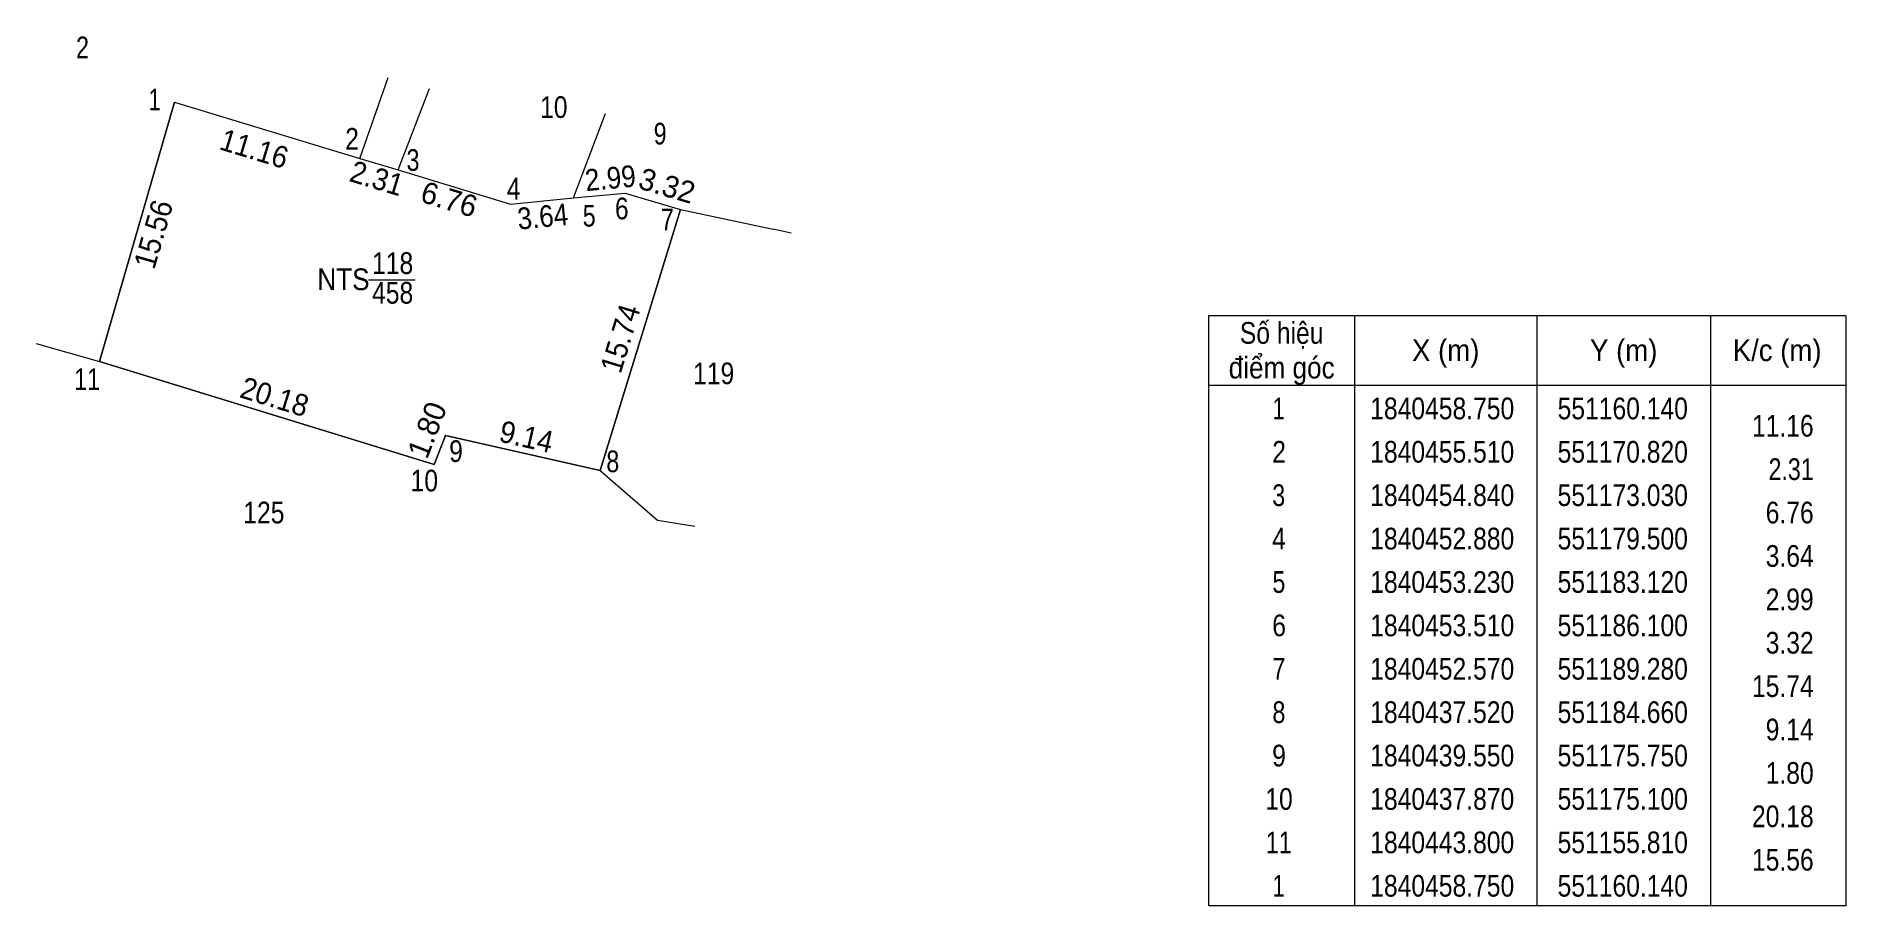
# Model space of a CAD drawing. Header units: metres. Extents: x 550779 to 551256, y 1840412 to 1840563.
# Drawn here: x 551152.2 to 551256.4, y 1840412.4 to 1840462.5 of the extents above; entities that cross this region are included whole.
import ezdxf
from ezdxf.enums import TextEntityAlignment as Align

# ---------------------------------------------------------------- set-up
doc = ezdxf.new("R2010")
doc.units = ezdxf.units.M
doc.header["$LTSCALE"] = 0.5
for name, color, linetype, lineweight in [('1', 7, 'Continuous', 13), ('10', 7, 'Continuous', 13), ('36', 7, 'Continuous', 13), ('63', 7, 'Continuous', 13)]:
    doc.layers.add(name, color=color, linetype=linetype, lineweight=lineweight)

msp = doc.modelspace()

# ---------------------------------------------------------------- texts
at = {"layer": '1'}
for s, width, p in [('118', 0.85, (551172.705, 1840448.85)), ('NTS', 0.9, (551169.87, 1840447.92)), ('458', 0.85, (551172.705, 1840447.14))]:
    msp.add_text(s, height=1.25, dxfattribs=dict(at, width=width)).set_placement(p, align=Align.CENTER)
at = {"layer": '63'}
for s, width, p in [('2', 0.8, (551154.84, 1840461.28)), ('10', 0.85, (551181.99, 1840457.84)), ('9', 0.8, (551188.115, 1840456.31)), ('Số hiệu', 0.85, (551223.92, 1840444.83)), ('X (m)', 0.95, (551233.37, 1840443.83)), ('Y (m)', 0.95, (551243.625, 1840443.83)), ('K/c (m)', 0.95, (551252.465, 1840443.83)), ('điểm góc', 0.9, (551223.92, 1840442.83)), ('119', 0.85, (551191.2, 1840442.5)), (' 1', 0.75, (551223.57, 1840440.48)), ('1840458.750', 0.85, (551233.17, 1840440.48)), ('551160.140', 0.85, (551243.57, 1840440.48)), (' 2', 0.85, (551223.575, 1840437.98)), ('1840455.510', 0.85, (551233.17, 1840437.98)), ('551170.820', 0.85, (551243.57, 1840437.98)), (' 3', 0.8, (551223.565, 1840435.48)), ('1840454.840', 0.85, (551233.17, 1840435.48)), ('551173.030', 0.85, (551243.57, 1840435.48)), ('125', 0.85, (551165.285, 1840434.48)), (' 4', 0.85, (551223.57, 1840432.98)), ('1840452.880', 0.85, (551233.17, 1840432.98)), ('551179.500', 0.85, (551243.57, 1840432.98)), (' 5', 0.8, (551223.575, 1840430.48)), ('1840453.230', 0.85, (551233.17, 1840430.48)), ('551183.120', 0.85, (551243.57, 1840430.48)), (' 6', 0.85, (551223.575, 1840427.98)), ('1840453.510', 0.85, (551233.17, 1840427.98)), ('551186.100', 0.85, (551243.57, 1840427.98)), (' 7', 0.8, (551223.575, 1840425.48)), ('1840452.570', 0.85, (551233.17, 1840425.48)), ('551189.280', 0.85, (551243.57, 1840425.48)), (' 8', 0.8, (551223.575, 1840422.98)), ('1840437.520', 0.85, (551233.17, 1840422.98)), ('551184.660', 0.85, (551243.57, 1840422.98)), (' 9', 0.85, (551223.57, 1840420.48)), ('1840439.550', 0.85, (551233.17, 1840420.48)), ('551175.750', 0.85, (551243.57, 1840420.48)), (' 10', 0.85, (551223.57, 1840417.98)), ('1840437.870', 0.85, (551233.17, 1840417.98)), ('551175.100', 0.85, (551243.57, 1840417.98)), (' 11', 0.8, (551223.57, 1840415.48)), ('1840443.800', 0.85, (551233.17, 1840415.48)), ('551155.810', 0.85, (551243.57, 1840415.48)), (' 1', 0.75, (551223.57, 1840412.98)), ('1840458.750', 0.85, (551233.17, 1840412.98)), ('551160.140', 0.85, (551243.57, 1840412.98))]:
    msp.add_text(s, height=1.25, dxfattribs=dict(at, width=width)).set_placement(p, align=Align.CENTER)
for s, width, p in [(' 1', 0.75, (551159.34, 1840458.27)), (' 2', 0.85, (551170.76, 1840456.01)), (' 3', 0.8, (551174.25, 1840454.79)), (' 4', 0.85, (551180.07, 1840453.14)), (' 5', 0.8, (551184.4, 1840451.58)), (' 6', 0.85, (551186.3, 1840452)), (' 7', 0.8, (551188.9, 1840451.36)), (' 11', 0.8, (551155.85, 1840442.17)), ('11.16', 0.85, (551254.57, 1840439.48)), (' 9', 0.85, (551176.75, 1840438.02)), (' 8', 0.8, (551185.76, 1840437.43)), ('2.31', 0.8, (551254.57, 1840436.98)), (' 10', 0.85, (551175.32, 1840436.32)), ('6.76', 0.85, (551254.57, 1840434.48)), ('3.64', 0.85, (551254.57, 1840431.98)), ('2.99', 0.85, (551254.57, 1840429.48)), ('3.32', 0.85, (551254.57, 1840426.98)), ('15.74', 0.85, (551254.57, 1840424.48)), ('9.14', 0.85, (551254.57, 1840421.98)), ('1.80', 0.85, (551254.57, 1840419.48)), ('20.18', 0.85, (551254.57, 1840416.98)), ('15.56', 0.85, (551254.57, 1840414.48))]:
    msp.add_text(s, height=1.25, dxfattribs=dict(at, width=width)).set_placement(p, align=Align.RIGHT)
for s, rotation, width, p in [('11.16', 343.124, 0.95, (551164.5536, 1840455.4695)), ('2.31', 343.134, 0.95, (551171.6187, 1840453.7678)), ('2.99', 5.368, 0.9, (551185.3065, 1840453.7559)), ('15.56', 73.847, 0.95, (551159.5235, 1840450.9711)), ('3.64', 5.522, 0.9, (551181.4099, 1840451.5411)), ('15.74', 72.935, 0.95, (551186.4199, 1840444.9516)), ('20.18', 342.912, 0.95, (551165.7264, 1840441.177)), ('9.14', 347.165, 0.95, (551180.2762, 1840438.8668))]:
    msp.add_text(s, height=1.25, rotation=rotation, dxfattribs=dict(at, width=width)).set_placement(p, align=Align.CENTER)
for s, rotation, p in [('3.32', 343.532, (551188.3378, 1840453.3413)), ('6.76', 343.147, (551175.7838, 1840452.5584)), ('1.80', 68.848, (551175.2737, 1840439.6445))]:
    msp.add_text(s, height=1.25, rotation=rotation, dxfattribs=at).set_placement(p, align=Align.CENTER)

# ---------------------------------------------------------------- linework, layer by layer
at = {"layer": '1'}
msp.add_lwpolyline([(551160.14, 1840458.75), (551170.82, 1840455.51), (551173.03, 1840454.84), (551179.5, 1840452.88), (551183.12, 1840453.23), (551186.1, 1840453.51), (551189.28, 1840452.57), (551184.66, 1840437.52), (551175.75, 1840439.55), (551175.1, 1840437.87), (551155.81, 1840443.8)], close=True, dxfattribs=at)
at = {"layer": '10'}
for p, q in [((551170.82, 1840455.51), (551172.44, 1840460.16)), ((551160.14, 1840458.75), (551155.81, 1840443.8)), ((551160.14, 1840458.75), (551170.82, 1840455.51)), ((551173.03, 1840454.84), (551174.82, 1840459.54)), ((551183.12, 1840453.23), (551184.96, 1840458.1)), ((551173.03, 1840454.84), (551179.5, 1840452.88)), ((551183.12, 1840453.23), (551186.1, 1840453.51)), ((551186.1, 1840453.51), (551189.28, 1840452.57)), ((551179.5, 1840452.88), (551183.12, 1840453.23)), ((551184.66, 1840437.52), (551189.28, 1840452.57)), ((551189.28, 1840452.57), (551194.63, 1840451.43)), ((551195.66, 1840451.21), (551194.63, 1840451.43)), ((551152.17, 1840444.85), (551155.82, 1840443.8)), ((551184.66, 1840437.52), (551187.96, 1840434.67)), ((551187.96, 1840434.67), (551190.11, 1840434.32))]:
    msp.add_line(p, q, dxfattribs=at)
msp.add_lwpolyline([(551155.81, 1840443.8), (551175.1, 1840437.87), (551175.75, 1840439.55), (551184.66, 1840437.52)], dxfattribs=at)
at = {"layer": '36'}
msp.add_line((551170.82, 1840455.51), (551173.03, 1840454.84), dxfattribs=at)
at = {"layer": '63'}
for p, q in [((551171.31, 1840448.51), (551174.01, 1840448.52)), ((551228.12, 1840446.45), (551228.12, 1840412.45)), ((551238.62, 1840446.45), (551238.62, 1840412.45)), ((551248.62, 1840446.45), (551248.62, 1840412.45)), ((551219.72, 1840442.45), (551256.42, 1840442.45))]:
    msp.add_line(p, q, dxfattribs=at)
msp.add_lwpolyline([(551219.72, 1840446.45), (551256.42, 1840446.45), (551256.42, 1840412.45), (551219.72, 1840412.45)], close=True, dxfattribs=at)

msp.set_redraw_order([(e.dxf.handle, doc.entitydb.next_handle()) for e in msp.query("TEXT MTEXT ATTDEF DIMENSION ARC_DIMENSION")])  # texts and dimensions are drawn at this point

doc.saveas('drawing.dxf')
